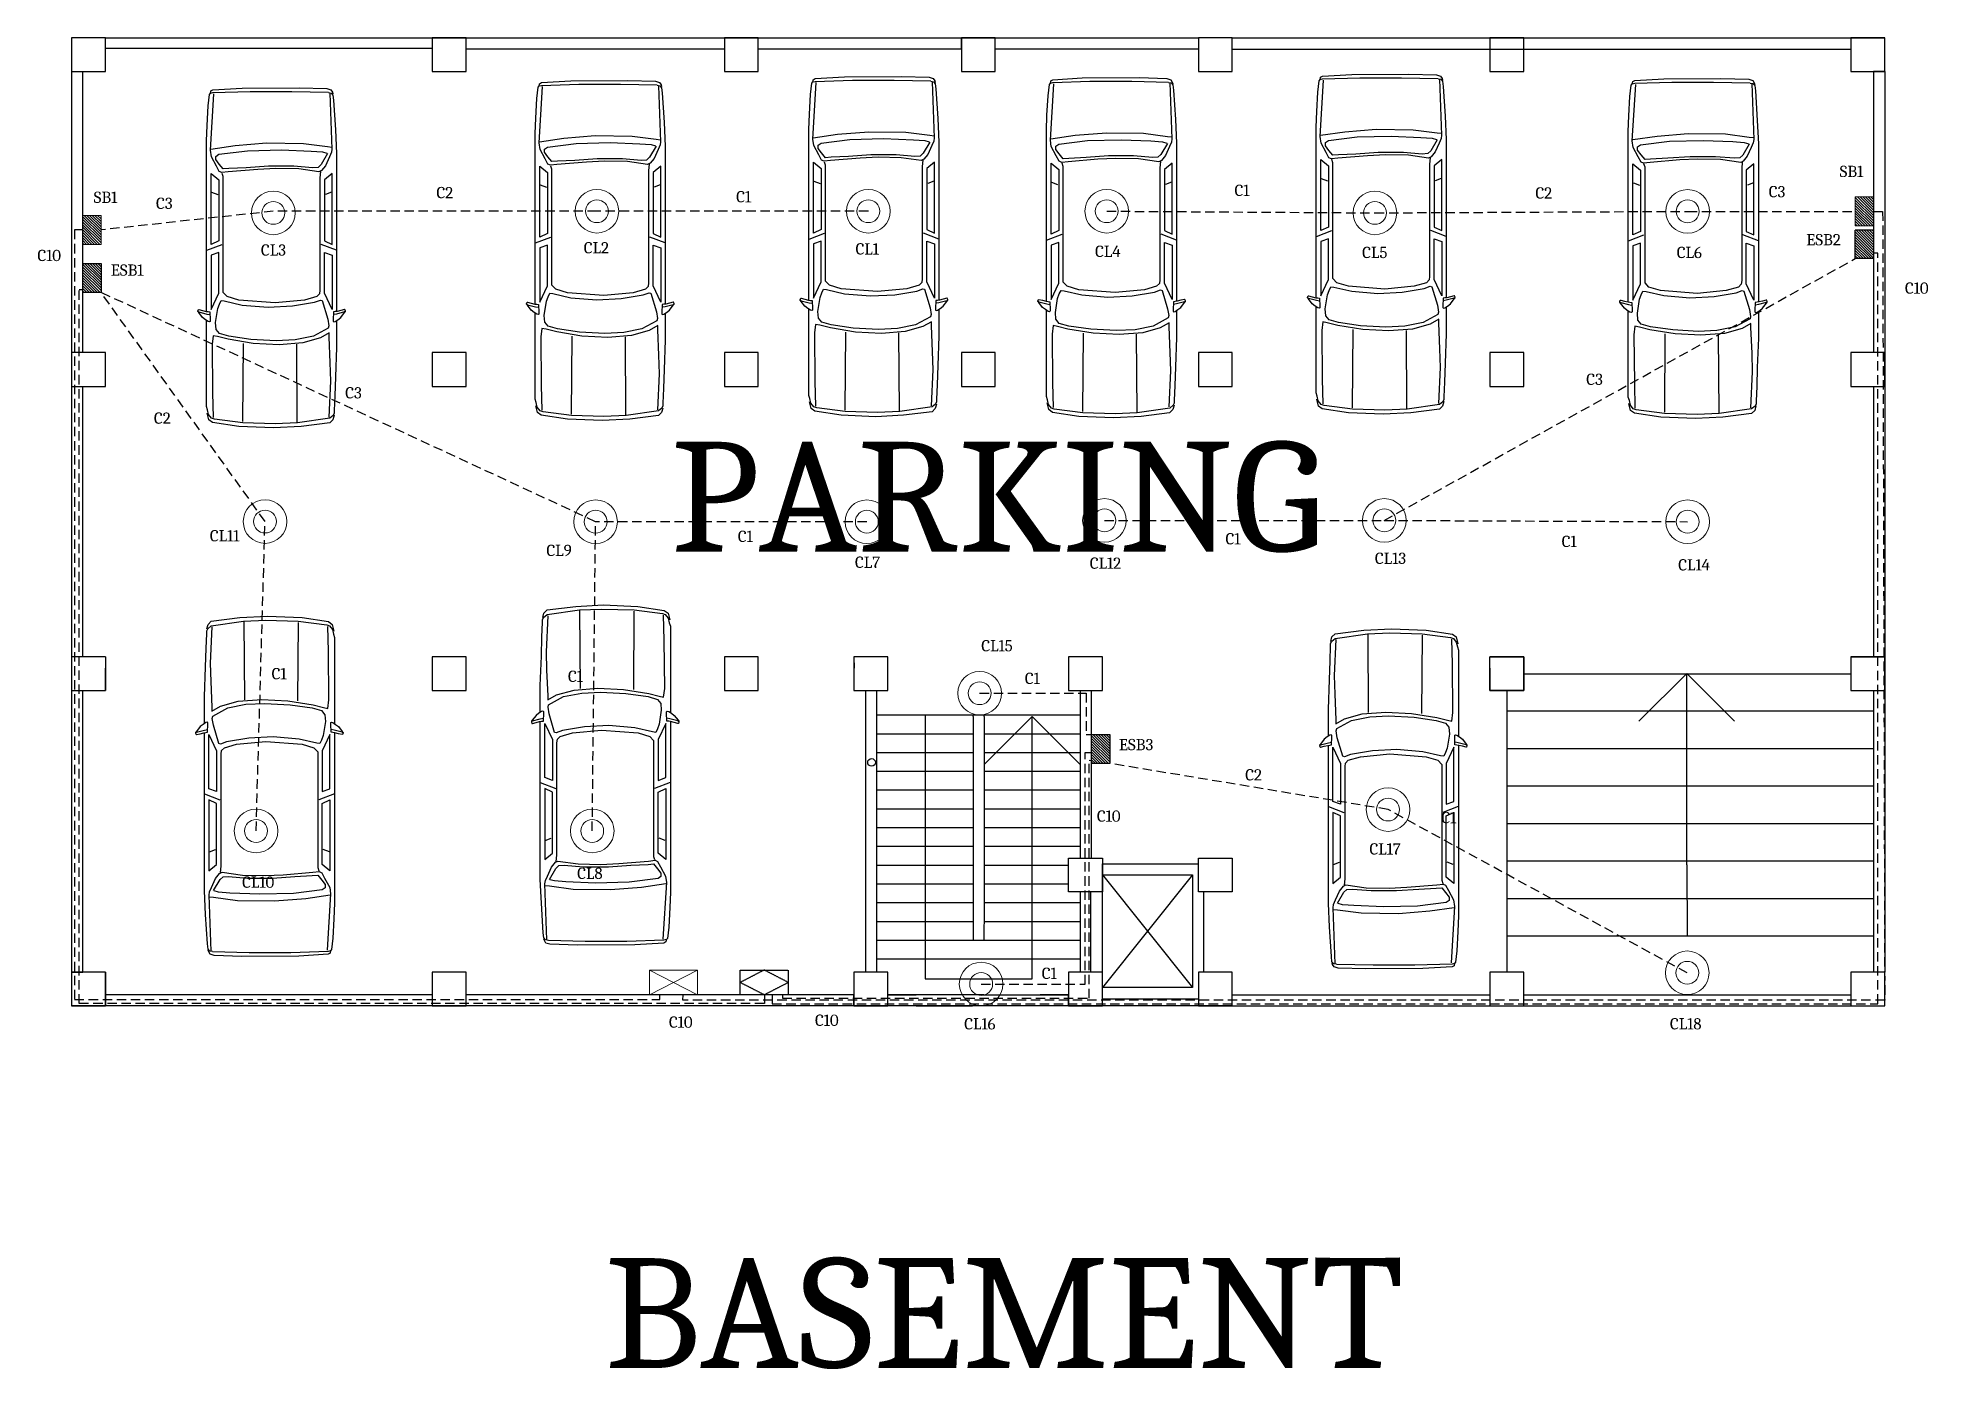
# Model space of a CAD drawing. Header units: inches. Extents: x -9560 to 22259, y -8480 to 5816.
# Drawn here: x 3018 to 4026, y 135 to 844 of the extents above; entities that cross this region are included whole.
import ezdxf

# ---------------------------------------------------------------- set-up
doc = ezdxf.new("R2010")
doc.units = ezdxf.units.IN
doc.header["$LTSCALE"] = 2
doc.linetypes.add('HIDDEN', pattern=[0.375, 0.25, -0.125])
for name, color, linetype in [('Aesthetic', 4, 'Continuous'), ('FloorPlan', 2, 'Continuous'), ('Text', 1, 'Continuous')]:
    doc.layers.add(name, color=color, linetype=linetype)
for name, color, linetype, lineweight in [('Conduit', 102, 'HIDDEN', 30), ('Emergency', 20, 'HIDDEN', 30), ('Emergency Lines', 30, 'HIDDEN', 0), ('FF', 160, 'Continuous', 0)]:
    doc.layers.add(name, color=color, linetype=linetype, lineweight=lineweight)
doc.styles.get("Standard").update_dxf_attribs({"font": 'Cambria Math.ttf', "height": 10})

msp = doc.modelspace()

# ---------------------------------------------------------------- texts
at = {"layer": 'Conduit', "lineweight": 25, "ltscale": 10, "char_height": 6, "width": 10.882, "attachment_point": 1}
for s, insert in [('C1', (3656, 765.9)), ('C3', (3081.4, 759)), ('C2', (3230.8, 764.7)), ('C1', (3390.5, 762.5)), ('C2', (3816.3, 764.5)), ('C3', (3940.6, 765.2)), ('C10', (3018.2, 731.2)), ('C10', (4013.2, 713.8))]:
    msp.add_mtext(s, dxfattribs=dict(at, insert=insert))
at = {"layer": 'Emergency Lines', "lineweight": 25, "ltscale": 10, "char_height": 6, "attachment_point": 1}
for s, insert, width in [('ESB2', (3960.6, 739.6), 10.882), ('ESB1', (3057.3, 723.4), 10.882), ('C3', (3843.4, 665.2), 10.882), ('C3', (3182.2, 658), 10.882), ('C2', (3080.3, 644.5), 10.882), ('C1', (3391.4, 581.5), 10.882), ('C1', (3651.2, 580.2), 10.882), ('C1', (3830.3, 578.8), 10.882), ('C1', (3143, 508.3), 10.882), ('C1', (3300.9, 506.9), 10.882), ('C1', (3544.3, 505.8), 10.882), ('ESB3', (3594.4, 470.5), 10.882), ('C2', (3661.7, 454.4), 10.882), ('C10', (3582.7, 432.4), 10.882), ('C1', (3766.2, 431.6), 10.882), ('C1', (3553.3, 348.6), 10.882), ('C10', (3354.7, 322.6), 10.882), ('C10', (3432.5, 323.6), 29.002)]:
    msp.add_mtext(s, dxfattribs=dict(at, insert=insert, width=width))
at = {"layer": 'FF', "lineweight": 25, "ltscale": 10, "char_height": 6, "width": 10.882, "attachment_point": 1}
for s, insert in [('SB1', (3978.4, 776)), ('SB1', (3048.2, 762.2)), ('CL2', (3309.3, 735.3)), ('CL3', (3137.3, 734.1)), ('CL1', (3454.1, 734.7)), ('CL4', (3581.7, 733.4)), ('CL5', (3724, 732.8)), ('CL6', (3891.6, 732.8)), ('CL11', (3110.1, 581.8)), ('CL9', (3289.4, 574)), ('CL7', (3453.8, 567.7)), ('CL12', (3578.9, 567.2)), ('CL13', (3730.8, 569.8)), ('CL14', (3892.4, 566.3)), ('CL15', (3521.1, 523.2)), ('CL17', (3727.9, 414.9)), ('CL10', (3127.3, 397.2)), ('CL8', (3305.8, 401.9)), ('CL16', (3512, 321.7)), ('CL18', (3888, 321.7))]:
    msp.add_mtext(s, dxfattribs=dict(at, insert=insert))
at = {"layer": 'Text', "char_height": 58.54, "attachment_point": 1}
for s, insert, width in [('  PARKING', (3317.1, 628.9), 2855.821), ('BASEMENT', (3320.5, 193.8), 2837.333)]:
    msp.add_mtext(s, dxfattribs=dict(at, insert=insert, width=width))

# ---------------------------------------------------------------- blocks, each defined once
blk = doc.blocks.new('ceiling_light')
at = {"layer": 'FF'}
for radius in [15.5, 8.12]:
    blk.add_circle((0, 8.1), radius, dxfattribs=at)
blk = doc.blocks.new('hatch1')
h = blk.add_hatch()
h.set_pattern_fill('ANSI31', color=256, scale=20, style=0)
h.set_pattern_definition([(45, (-48.1155, 69.177), (-1.767767, 1.767767), [])])
h.paths.add_polyline_path([(38.5, 0), (38.5, 24.2), (0, 24.2), (0, 0)])
blk.add_lwpolyline([(0, 24.2), (38.5, 24.2), (38.5, 0), (0, 0)], close=True)
blk = doc.blocks.new('mdb')
for p, q in [((0, 0), (63.9, 32.9)), ((0, 32.9), (63.9, 0))]:
    blk.add_line(p, q)
blk.add_lwpolyline([(0, 32.9), (63.9, 32.9), (63.9, 0), (0, 0)], close=True)
blk = doc.blocks.new('meterboard')
for p, q in [((31.9, 32.9), (0, 16.4)), ((63.9, 16.4), (31.9, 32.9)), ((0, 16.4), (31.9, 0)), ((31.9, 0), (63.9, 16.4))]:
    blk.add_line(p, q)
blk.add_lwpolyline([(0, 32.9), (63.9, 32.9), (63.9, 0), (0, 0)], close=True)
blk = doc.blocks.new('A$C381B4D24')
for p, q in [((-0.212, 1.042), (-0.142, 1.096)), ((-0.133, 1.095), (-0.162, 0.981)), ((-0.142, 1.096), (-0.127, 1.108)), ((-0.12, 1.108), (-0.133, 1.095)), ((-0.127, 1.108), (-0.12, 1.108)), ((-0.119, 1.108), (-0.097, 1.101)), ((-0.097, 1.095), (-0.11, 1.042)), ((-0.097, 1.101), (-0.097, 1.095)), ((-1.777, 0.52), (-1.719, 0.898)), ((-1.725, 0.465), (-1.672, 0.873)), ((-1.719, 0.898), (-1.68, 0.953)), ((-1.68, 0.953), (-1.583, 0.977)), ((-1.672, 0.873), (-1.658, 0.914)), ((-1.658, 0.914), (-1.605, 0.955)), ((-1.293, 0.898), (-1.648, 0.89)), ((-1.605, 0.955), (-1.538, 0.971)), ((-1.538, 0.971), (-1.491, 0.987)), ((-1.491, 0.987), (-0.253, 0.987)), ((-0.596, 0.906), (-1.293, 0.898)), ((-0.473, 0.89), (-0.596, 0.906)), ((-0.524, 0.677), (-0.486, 0.827)), ((-0.486, 0.827), (-0.473, 0.89)), ((-0.442, 0.801), (-0.383, 0.849)), ((-0.383, 0.849), (-0.286, 0.856)), ((-0.286, 0.856), (-0.085, 0.825)), ((-0.274, 0.942), (-0.269, 0.963)), ((-0.269, 0.935), (-0.274, 0.942)), ((-0.269, 0.963), (-0.244, 1.001)), ((-0.263, 0.932), (-0.269, 0.935)), ((-0.246, 0.932), (-0.263, 0.932)), ((-0.131, 0.936), (-0.246, 0.932)), ((-0.244, 1.001), (-0.212, 1.042)), ((-0.162, 0.981), (-0.17, 0.938)), ((-0.128, 0.963), (-0.131, 0.936)), ((-0.124, 0.989), (-0.128, 0.963)), ((-0.11, 1.042), (-0.124, 0.989)), ((-0.124, 0.987), (2.324, 0.987)), ((0.682, 0.92), (-0.097, 0.92)), ((-0.097, 0.92), (0.136, 0.809)), ((-0.085, 0.825), (-0.019, 0.801)), ((0.721, 0.809), (0.682, 0.92)), ((0.753, 0.983), (0.838, 0.761)), ((0.838, 0.92), (1.857, 0.92)), ((0.89, 0.809), (0.838, 0.92)), ((1.585, 0.912), (1.552, 0.825)), ((1.857, 0.92), (1.766, 0.809)), ((1.885, 0.802), (1.961, 0.844)), ((1.961, 0.844), (2.095, 0.916)), ((1.99, 0.802), (2.054, 0.852)), ((2.054, 0.852), (2.101, 0.852)), ((2.095, 0.916), (2.188, 0.93)), ((2.101, 0.852), (2.13, 0.809)), ((2.188, 0.93), (2.998, 0.88)), ((2.206, 0.923), (2.258, 0.574)), ((2.324, 0.987), (2.546, 0.978)), ((2.546, 0.978), (2.826, 0.963)), ((2.826, 0.963), (2.989, 0.944)), ((2.989, 0.944), (3.007, 0.929)), ((2.998, 0.93), (3.039, 0.923)), ((3.007, 0.929), (3.015, 0.893)), ((3.015, 0.893), (3.033, 0.361)), ((3.039, 0.923), (3.056, 0.894)), ((3.056, 0.894), (3.08, 0.475)), ((-0.583, 0.314), (-0.524, 0.677)), ((-0.526, 0.349), (-0.481, 0.666)), ((-0.481, 0.666), (-0.442, 0.801)), ((0.026, 0.73), (-0.033, 0.476)), ((-0.019, 0.801), (0.032, 0.777)), ((0.032, 0.777), (0.026, 0.73)), ((0.039, 0.523), (0.091, 0.69)), ((0.091, 0.69), (0.149, 0.746)), ((0.136, 0.809), (0.721, 0.809)), ((0.149, 0.746), (1.812, 0.746)), ((1.766, 0.809), (0.89, 0.809)), ((1.812, 0.746), (1.857, 0.761)), ((1.868, 0.766), (1.885, 0.802)), ((1.879, 0.674), (1.868, 0.766)), ((1.914, 0.247), (1.879, 0.674)), ((1.92, 0.745), (1.99, 0.802)), ((1.926, 0.666), (1.92, 0.745)), ((1.938, 0.417), (1.926, 0.666)), ((2.13, 0.809), (2.182, 0.396)), ((2.258, 0.574), (2.293, 0.126)), ((-1.797, 0.023), (-1.777, 0.52)), ((-1.738, 0), (-1.725, 0.465)), ((-1.706, 0.464), (-0.583, 0.456)), ((-0.602, -0.056), (-0.583, 0.314)), ((-0.546, -0.016), (-0.526, 0.349)), ((-0.033, 0.476), (-0.065, 0.103)), ((0, 0), (0.039, 0.523)), ((1.961, 0.097), (1.938, 0.417)), ((2.182, 0.396), (2.194, -0.088)), ((3.033, 0.361), (3.033, -0.237)), ((3.08, 0.475), (3.085, -0.344)), ((-1.777, -0.371), (-1.797, 0.023)), ((-1.725, -0.318), (-1.738, 0)), ((-0.065, 0.103), (-0.046, -0.246)), ((0.039, -0.42), (0, 0)), ((1.926, -0.009), (1.914, 0.247)), ((1.961, -0.265), (1.961, 0.097)), ((2.293, 0.126), (2.287, -0.408)), ((-0.576, -0.395), (-0.602, -0.056)), ((-0.533, -0.286), (-0.546, -0.016)), ((-0.046, -0.246), (0.006, -0.563)), ((1.92, -0.337), (1.926, -0.009)), ((1.938, -0.536), (1.961, -0.265)), ((2.194, -0.088), (2.177, -0.514)), ((3.033, -0.237), (3.021, -0.764)), ((-1.726, -0.782), (-1.777, -0.371)), ((-1.658, -0.783), (-1.725, -0.318)), ((-1.719, -0.316), (-0.596, -0.308)), ((-0.505, -0.648), (-0.576, -0.395)), ((-0.481, -0.547), (-0.533, -0.286)), ((0.091, -0.595), (0.039, -0.42)), ((1.879, -0.628), (1.92, -0.337)), ((1.943, -0.614), (1.938, -0.536)), ((2.177, -0.514), (2.165, -0.678)), ((2.287, -0.408), (2.241, -0.749)), ((3.085, -0.344), (3.074, -0.742)), ((-1.68, -0.829), (-1.726, -0.782)), ((-1.618, -0.832), (-1.658, -0.783)), ((-1.642, -0.774), (-1.125, -0.797)), ((-1.125, -0.797), (-0.86, -0.789)), ((-0.86, -0.789), (-0.492, -0.774)), ((-0.434, -0.774), (-0.505, -0.648)), ((-0.492, -0.774), (-0.434, -0.774)), ((-0.364, -0.761), (-0.481, -0.547)), ((-0.331, -0.769), (-0.364, -0.761)), ((-0.234, -0.753), (-0.331, -0.769)), ((0.032, -0.674), (-0.234, -0.753)), ((-0.097, -0.817), (0.136, -0.706)), ((0.006, -0.563), (0.039, -0.65)), ((0.039, -0.65), (0.032, -0.674)), ((0.13, -0.634), (0.091, -0.595)), ((0.182, -0.642), (0.13, -0.634)), ((0.136, -0.706), (0.721, -0.706)), ((1.793, -0.642), (0.182, -0.642)), ((0.721, -0.706), (0.682, -0.817)), ((0.753, -0.88), (0.838, -0.658)), ((0.89, -0.706), (0.838, -0.817)), ((1.766, -0.706), (0.89, -0.706)), ((1.585, -0.809), (1.552, -0.722)), ((1.857, -0.817), (1.766, -0.706)), ((1.883, -0.65), (1.793, -0.642)), ((1.897, -0.664), (1.879, -0.628)), ((1.967, -0.721), (1.897, -0.664)), ((1.984, -0.657), (1.943, -0.614)), ((2.095, -0.778), (1.967, -0.721)), ((2.142, -0.749), (1.984, -0.657)), ((2.159, -0.806), (2.095, -0.778)), ((2.165, -0.678), (2.147, -0.742)), ((2.206, -0.813), (2.159, -0.806)), ((3.01, -0.785), (2.206, -0.813)), ((2.241, -0.749), (2.235, -0.813)), ((3.01, -0.803), (2.981, -0.829)), ((3.017, -0.764), (3.01, -0.803)), ((3.056, -0.799), (3.021, -0.82)), ((3.074, -0.742), (3.056, -0.799)), ((-1.616, -0.845), (-1.68, -0.829)), ((-1.585, -0.848), (-1.618, -0.832)), ((-1.545, -0.848), (-1.585, -0.848)), ((-1.338, -0.856), (-1.545, -0.848)), ((-1.064, -0.864), (-1.338, -0.856)), ((-0.643, -0.881), (-1.064, -0.864)), ((-0.397, -0.881), (-0.643, -0.881)), ((-0.256, -0.881), (-0.397, -0.881)), ((-0.269, -0.834), (-0.274, -0.841)), ((-0.274, -0.841), (-0.269, -0.862)), ((-0.263, -0.831), (-0.269, -0.834)), ((-0.269, -0.862), (-0.244, -0.9)), ((-0.246, -0.831), (-0.263, -0.831)), ((-0.131, -0.835), (-0.246, -0.831)), ((-0.244, -0.9), (-0.212, -0.941)), ((-0.212, -0.941), (-0.142, -0.995)), ((-0.162, -0.88), (-0.17, -0.837)), ((-0.133, -0.994), (-0.162, -0.88)), ((-0.142, -0.995), (-0.127, -1.007)), ((-0.12, -1.007), (-0.133, -0.994)), ((-0.128, -0.862), (-0.131, -0.835)), ((-0.124, -0.889), (-0.128, -0.862)), ((-0.127, -1.007), (-0.12, -1.007)), ((1.703, -0.881), (-0.125, -0.881)), ((-0.11, -0.941), (-0.124, -0.889)), ((-0.119, -1.007), (-0.097, -1)), ((-0.097, -0.994), (-0.11, -0.941)), ((0.682, -0.817), (-0.097, -0.817)), ((-0.097, -1), (-0.097, -0.994)), ((0.838, -0.817), (1.857, -0.817)), ((2.144, -0.881), (1.703, -0.881)), ((2.483, -0.864), (2.144, -0.881)), ((2.907, -0.837), (2.483, -0.864)), ((2.981, -0.829), (2.907, -0.837)), ((3.021, -0.82), (2.998, -0.828))]:
    blk.add_line(p, q)

# ---------------------------------------------------------------- linework, layer by layer
at = {"layer": 'Conduit', "lineweight": 25, "ltscale": 10}
for p, q in [((3143.9, 751.8), (3052.1, 741.8)), ((3316.3, 751.8), (3143.9, 751.8)), ((3460.9, 751.8), (3316.3, 751.8)), ((3587.9, 751.8), (3730.8, 750.9)), ((3730.8, 750.9), (3897.4, 751.7)), ((3897.4, 751.7), (3986.7, 751.7)), ((3996.4, 751.7), (4001.3, 751.7)), ((4001.3, 751.7), (4002.4, 331.2)), ((3042.4, 741.8), (3038, 741.8)), ((3038, 741.8), (3038, 331.6)), ((3349.9, 331.6), (3349.9, 334.2)), ((3362.1, 331.2), (3362.3, 334.2)), ((3038, 331.6), (3349.9, 331.6)), ((4002.4, 331.2), (3362.1, 331.2))]:
    msp.add_line(p, q, dxfattribs=at)
at = {"layer": 'Emergency Lines', "lineweight": 25, "ltscale": 10}
for p, q in [((3735.8, 587), (3986.7, 726.5)), ((3998.8, 729.4), (3996.4, 729.4)), ((3998.8, 329.4), (3998.8, 729.4)), ((3040.5, 329.5), (3040.5, 710.1)), ((3040.5, 710.1), (3042.4, 710.1)), ((3139.5, 586.4), (3052.1, 708.5)), ((3315.6, 586.3), (3052.1, 708.5)), ((3134.7, 421.5), (3139.5, 586.4)), ((3313.8, 421.5), (3315.6, 586.3)), ((3460.1, 586.3), (3315.6, 586.3)), ((3586.7, 587), (3735.8, 587)), ((3735.8, 587), (3897.4, 586.3)), ((3520.2, 494.9), (3576.9, 494.9)), ((3576.9, 494.9), (3576.9, 472.8)), ((3576.4, 339.8), (3576.4, 463.3)), ((3576.4, 463.3), (3579.8, 463.2)), ((3576.9, 472.8), (3579.8, 472.8)), ((3578.5, 332.3), (3578.5, 459.2)), ((3578.5, 459.2), (3579.8, 459.1)), ((3737.8, 432.9), (3589.5, 457.5)), ((3897.2, 345.8), (3737.8, 432.9)), ((3405.5, 334.2), (3405.5, 329.5)), ((3409.7, 334.2), (3409.7, 329.4)), ((3415.1, 334.2), (3415.1, 332.3)), ((3521, 339.8), (3576.4, 339.8)), ((3405.5, 329.5), (3040.5, 329.5)), ((3409.7, 329.4), (3998.8, 329.4)), ((3415.1, 332.3), (3578.5, 332.3))]:
    msp.add_line(p, q, dxfattribs=at)
at = {"layer": 'FloorPlan'}
for p, q in [((3036.4, 844.2), (3036.4, 328.2)), ((3054.4, 844.2), (3036.4, 844.2)), ((3036.4, 844.2), (3036.4, 826.2)), ((3054.4, 826.2), (3054.4, 844.2)), ((3228.6, 838.5), (3054.4, 838.5)), ((3246.6, 844.2), (3228.6, 844.2)), ((3228.6, 844.2), (3228.6, 826.2)), ((3246.6, 826.2), (3246.6, 844.2)), ((3384.3, 838.2), (3246.6, 838.2)), ((3402.2, 844.2), (3384.2, 844.2)), ((3384.2, 844.2), (3384.2, 826.2)), ((3384.2, 844.2), (3384.3, 838.2)), ((3402.2, 826.2), (3402.2, 844.2)), ((3528.5, 844.2), (3510.5, 844.2)), ((3528.5, 844.2), (3510.5, 844.2)), ((3510.5, 844.2), (3510.5, 826.2)), ((3510.5, 838.2), (3510.5, 844.2)), ((3510.5, 844.2), (3510.5, 841.2)), ((3528.5, 844.2), (3510.5, 844.2)), ((3528.5, 826.2), (3528.5, 844.2)), ((3654.8, 844.2), (3636.8, 844.2)), ((3636.8, 844.2), (3636.8, 826.2)), ((3654.8, 826.2), (3654.8, 844.2)), ((3654.8, 844.2), (4002.4, 844.2)), ((3654.8, 838.2), (3984.4, 838.2)), ((3810.1, 844.2), (3792.1, 844.2)), ((3792.1, 844.2), (3792.1, 826.2)), ((3810.1, 826.2), (3810.1, 844.2)), ((4002.4, 844.2), (3984.4, 844.2)), ((3984.4, 844.2), (3984.4, 826.2)), ((4002.4, 826.2), (4002.4, 844.2)), ((3036.4, 826.2), (3054.4, 826.2)), ((3042.4, 676.4), (3042.4, 826.2)), ((3228.6, 826.2), (3246.6, 826.2)), ((3384.2, 826.2), (3402.2, 826.2)), ((3510.5, 826.2), (3528.5, 826.2)), ((3636.8, 826.2), (3654.8, 826.2)), ((3792.1, 826.2), (3810.1, 826.2)), ((3984.4, 826.2), (4002.4, 826.2)), ((4002.4, 826.2), (3996.4, 826.2)), ((3996.4, 826.2), (3996.4, 676.4)), ((4002.4, 826.2), (4002.4, 346.2)), ((3054.4, 676.4), (3036.4, 676.4)), ((3036.4, 676.4), (3036.4, 658.4)), ((3054.4, 658.4), (3054.4, 676.4)), ((3246.6, 676.4), (3228.6, 676.4)), ((3228.6, 676.4), (3228.6, 658.4)), ((3246.6, 658.4), (3246.6, 676.4)), ((3402.2, 676.4), (3384.2, 676.4)), ((3384.2, 676.4), (3384.2, 658.4)), ((3402.2, 658.4), (3402.2, 676.4)), ((3528.5, 676.4), (3510.5, 676.4)), ((3510.5, 676.4), (3510.5, 658.4)), ((3528.5, 658.4), (3528.5, 676.4)), ((3654.8, 676.4), (3636.8, 676.4)), ((3636.8, 676.4), (3636.8, 658.4)), ((3654.8, 658.4), (3654.8, 676.4)), ((3810.1, 676.4), (3792.1, 676.4)), ((3792.1, 676.4), (3792.1, 658.4)), ((3810.1, 658.4), (3810.1, 676.4)), ((4002.4, 676.4), (3984.4, 676.4)), ((3984.4, 676.4), (3984.4, 658.4)), ((4002.4, 658.4), (4002.4, 676.4)), ((3036.4, 658.4), (3054.4, 658.4)), ((3042.4, 514.3), (3042.4, 658.4)), ((3228.6, 658.4), (3246.6, 658.4)), ((3384.2, 658.4), (3402.2, 658.4)), ((3510.5, 658.4), (3528.5, 658.4)), ((3636.8, 658.4), (3654.8, 658.4)), ((3792.1, 658.4), (3810.1, 658.4)), ((3984.4, 658.4), (4002.4, 658.4)), ((3996.4, 658.4), (3996.4, 514.3)), ((3054.4, 514.3), (3036.4, 514.3)), ((3036.4, 514.3), (3036.4, 496.3)), ((3054.4, 514.3), (3054.4, 508.3)), ((3054.4, 514.3), (3054.4, 496.3)), ((3246.6, 514.3), (3228.6, 514.3)), ((3228.6, 514.3), (3228.6, 496.3)), ((3228.6, 514.3), (3228.6, 496.3)), ((3246.6, 496.3), (3246.6, 514.3)), ((3402.2, 514.3), (3384.2, 514.3)), ((3384.2, 514.3), (3384.2, 496.3)), ((3402.2, 496.3), (3402.2, 514.3)), ((3471.2, 514.3), (3453.2, 514.3)), ((3453.2, 514.3), (3453.2, 496.3)), ((3453.2, 514.3), (3453.3, 508.3)), ((3471.2, 514.3), (3453.2, 514.3)), ((3453.2, 514.3), (3453.2, 496.3)), ((3471.2, 496.3), (3471.2, 514.3)), ((3471.2, 496.3), (3471.2, 514.3)), ((3585.6, 514.3), (3567.6, 514.3)), ((3567.6, 514.3), (3567.6, 496.3)), ((3585.6, 514.3), (3567.6, 514.3)), ((3567.6, 514.3), (3567.6, 496.3)), ((3585.6, 496.3), (3585.6, 514.3)), ((3585.6, 496.3), (3585.6, 514.3)), ((3810.1, 514.3), (3792.1, 514.3)), ((3792.1, 496.3), (3792.1, 514.3)), ((3792.1, 514.3), (3810.1, 514.3)), ((3810.1, 496.3), (3810.1, 514.3)), ((3810.1, 514.3), (3810.1, 496.3)), ((4002.4, 514.3), (3984.4, 514.3)), ((3984.4, 514.3), (3984.4, 496.3)), ((3984.4, 514.3), (4002.4, 514.3)), ((4002.4, 496.3), (4002.4, 514.3)), ((3054.4, 496.3), (3054.4, 508.3)), ((3792.1, 508.3), (3792.1, 496.3)), ((3810.1, 505.3), (3984.4, 505.3)), ((3896.9, 505.4), (3871.4, 479.9)), ((3896.9, 403.4), (3896.9, 505.4)), ((3896.9, 505.4), (3922.4, 479.9)), ((3036.4, 496.3), (3054.4, 496.3)), ((3042.4, 346.2), (3042.4, 496.3)), ((3228.6, 496.3), (3246.6, 496.3)), ((3384.2, 496.3), (3402.2, 496.3)), ((3384.2, 496.3), (3390.2, 496.3)), ((3453.2, 496.3), (3459.4, 496.3)), ((3453.2, 496.3), (3459.4, 496.3)), ((3459.4, 496.3), (3465.4, 496.3)), ((3459.4, 496.3), (3459.4, 346.2)), ((3465.4, 496.3), (3471.2, 496.3)), ((3465.4, 496.3), (3471.2, 496.3)), ((3465.4, 364.2), (3465.4, 496.3)), ((3567.6, 496.3), (3573.4, 496.3)), ((3567.6, 496.3), (3573.8, 496.3)), ((3573.4, 496.3), (3579.4, 496.3)), ((3573.8, 496.3), (3573.8, 407)), ((3579.4, 496.3), (3585.6, 496.3)), ((3579.8, 496.3), (3585.6, 496.3)), ((3579.8, 407), (3579.8, 496.3)), ((3792.1, 496.3), (3810.1, 496.3)), ((3810.1, 496.3), (3792.1, 496.3)), ((3801.1, 496.3), (3801.1, 346.2)), ((3984.4, 496.3), (4002.4, 496.3)), ((3996.4, 496.3), (3996.4, 346.2)), ((3801.1, 485.5), (3996.4, 485.5)), ((3465.4, 483.3), (3573.8, 483.3)), ((3465.4, 483.3), (3516.7, 483.3)), ((3491.1, 483.3), (3491.1, 342.6)), ((3516.7, 482.4), (3516.7, 483.3)), ((3516.7, 482.4), (3516.7, 380.4)), ((3522.7, 482.4), (3522.7, 483.3)), ((3522.7, 482.4), (3522.7, 380.4)), ((3548.2, 482.4), (3522.7, 456.9)), ((3548.2, 380.4), (3548.2, 482.4)), ((3548.2, 482.4), (3573.7, 456.9)), ((3465.4, 473.3), (3516.7, 473.3)), ((3465.4, 463.3), (3516.7, 463.3)), ((3522.7, 473.3), (3573.8, 473.3)), ((3522.7, 463.3), (3573.8, 463.3)), ((3801.1, 465.5), (3996.4, 465.5)), ((3465.4, 453.3), (3516.7, 453.3)), ((3522.7, 453.3), (3573.8, 453.3)), ((3465.4, 443.3), (3516.7, 443.3)), ((3522.7, 443.3), (3573.8, 443.3)), ((3801.1, 445.5), (3996.4, 445.5)), ((3465.4, 433.3), (3516.7, 433.3)), ((3522.7, 433.3), (3573.8, 433.3)), ((3465.4, 423.3), (3516.7, 423.3)), ((3522.7, 423.3), (3573.8, 423.3)), ((3801.1, 425.5), (3996.5, 425.5)), ((3465.4, 413.3), (3516.7, 413.3)), ((3522.7, 413.3), (3573.8, 413.3)), ((3465.4, 403.3), (3516.7, 403.3)), ((3465.4, 403.3), (3516.7, 403.3)), ((3522.7, 403.3), (3567.6, 403.3)), ((3522.7, 403.3), (3567.6, 403.3)), ((3567.6, 389), (3567.6, 407)), ((3567.6, 407), (3585.6, 407)), ((3585.6, 407), (3585.6, 389)), ((3585.6, 398), (3585.6, 404)), ((3585.6, 404), (3636.8, 404)), ((3636.8, 389), (3636.8, 407)), ((3636.8, 407), (3654.8, 407)), ((3636.8, 407), (3642.8, 407)), ((3654.8, 407), (3654.8, 389)), ((3801.1, 405.5), (3996.5, 405.5)), ((3896.9, 403.4), (3897.2, 365.6)), ((3465.4, 393.3), (3516.7, 393.3)), ((3465.4, 393.3), (3516.7, 393.3)), ((3522.7, 393.3), (3567.6, 393.3)), ((3522.7, 393.3), (3567.6, 393.3)), ((3585.6, 338.2), (3585.6, 398.2)), ((3585.6, 398), (3633.6, 398)), ((3585.6, 398), (3633.6, 398)), ((3585.6, 338), (3585.6, 398)), ((3585.6, 398), (3633.6, 338)), ((3633.6, 398), (3585.6, 338)), ((3633.6, 398), (3633.6, 338)), ((3465.4, 383.3), (3516.7, 383.3)), ((3465.4, 383.3), (3516.7, 383.3)), ((3465.4, 383.3), (3516.7, 383.3)), ((3522.7, 383.3), (3573.8, 383.3)), ((3522.7, 383.3), (3573.8, 383.3)), ((3522.7, 383.3), (3573.8, 383.3)), ((3585.6, 389), (3567.6, 389)), ((3573.8, 389), (3573.8, 346.2)), ((3579.4, 346.2), (3579.4, 389)), ((3654.8, 389), (3636.8, 389)), ((3639.6, 346.2), (3639.6, 389)), ((3801.1, 385.5), (3996.5, 385.5)), ((3465.4, 373.3), (3516.7, 373.3)), ((3516.7, 380.4), (3516.7, 363.3)), ((3522.7, 380.4), (3522.5, 363.3)), ((3522.6, 373.3), (3573.8, 373.3)), ((3548.2, 363.3), (3548.2, 380.4)), ((3465.4, 346.2), (3465.4, 364.2)), ((3465.4, 363.3), (3573.8, 363.3)), ((3465.4, 363.3), (3573.8, 363.3)), ((3491.2, 363.3), (3548.2, 363.3)), ((3548.2, 342.6), (3548.2, 363.3)), ((3801.2, 365.5), (3996.5, 365.5)), ((3465.4, 353.3), (3573.8, 353.3)), ((3054.4, 346.2), (3036.4, 346.2)), ((3036.4, 346.2), (3036.4, 328.2)), ((3036.4, 346.2), (3042.4, 346.2)), ((3054.4, 328.2), (3054.4, 346.2)), ((3054.4, 346.2), (3054.4, 328.2)), ((3246.6, 346.2), (3228.6, 346.2)), ((3228.6, 346.2), (3228.6, 328.2)), ((3228.6, 346.2), (3228.6, 334.2)), ((3237.6, 346.2), (3234.6, 346.2)), ((3246.6, 328.2), (3246.6, 346.2)), ((3471.2, 346.2), (3453.2, 346.2)), ((3453.2, 346.2), (3453.2, 328.2)), ((3471.2, 346.2), (3453.2, 346.2)), ((3453.2, 346.2), (3453.2, 328.2)), ((3471.2, 328.2), (3471.2, 346.2)), ((3471.2, 328.2), (3471.2, 346.2)), ((3491.1, 342.6), (3548.2, 342.6)), ((3585.6, 346.2), (3567.6, 346.2)), ((3567.6, 346.2), (3567.6, 328.2)), ((3585.6, 346.2), (3567.6, 346.2)), ((3567.6, 346.2), (3567.6, 328.2)), ((3585.6, 346.2), (3579.6, 346.2)), ((3585.6, 328.2), (3585.6, 346.2)), ((3585.6, 328.2), (3585.6, 346.2)), ((3654.8, 346.2), (3636.8, 346.2)), ((3636.8, 346.2), (3636.8, 328.2)), ((3654.8, 328.2), (3654.8, 346.2)), ((3792.1, 346.2), (3798.1, 346.3)), ((3810.1, 346.2), (3792.1, 346.2)), ((3792.1, 346.2), (3792.1, 328.2)), ((3810.1, 328.2), (3810.1, 346.2)), ((4002.4, 346.2), (3984.4, 346.2)), ((3984.4, 346.2), (3984.4, 328.2)), ((4002.4, 328.2), (4002.4, 346.2)), ((3228.6, 334.2), (3054.4, 334.2)), ((3453.2, 334.2), (3246.6, 334.2)), ((3453.2, 328.2), (3453.2, 334.2)), ((3453.2, 328.2), (3453.2, 334.2)), ((3471.2, 334.2), (3486.4, 334.2)), ((3516.4, 334.2), (3471.2, 334.2)), ((3516.4, 334.2), (3486.4, 334.2)), ((3522.4, 334.2), (3516.4, 334.2)), ((3522.4, 334.2), (3552.4, 334.2)), ((3522.4, 334.2), (3567.6, 334.2)), ((3567.6, 334.2), (3552.4, 334.2)), ((3567.6, 328.2), (3567.6, 334.2)), ((3633.6, 338), (3585.6, 338)), ((3654.8, 334.2), (3792.1, 334.2)), ((3810.1, 334.2), (3984.4, 334.2)), ((3654.8, 328.2), (3036.4, 328.2)), ((3036.4, 328.2), (3054.4, 328.2)), ((3228.6, 328.2), (3246.6, 328.2)), ((3453.2, 328.2), (3471.2, 328.2)), ((3453.2, 328.2), (3471.2, 328.2)), ((3486.4, 328.2), (3516.4, 328.2)), ((3552.4, 328.2), (3522.4, 328.2)), ((3567.6, 328.2), (3585.6, 328.2)), ((3567.6, 328.2), (3585.6, 328.2)), ((3585.6, 332), (3636.8, 332)), ((3636.8, 328.2), (3654.8, 328.2)), ((3654.8, 328.2), (4002.4, 328.2)), ((3792.1, 328.2), (3810.1, 328.2)), ((3984.4, 328.2), (4002.4, 328.2))]:
    msp.add_line(p, q, dxfattribs=at)
at = {"layer": 'FloorPlan', "lineweight": 25, "ltscale": 10}
for p, q in [((3054.4, 844.2), (3228.6, 844.2)), ((3228.6, 844.2), (3636.8, 844.2)), ((3384.3, 838.2), (3353, 838.2)), ((3510.5, 838.2), (3402.2, 838.2)), ((3636.8, 838.2), (3528.5, 838.2))]:
    msp.add_line(p, q, dxfattribs=at)
at = {"layer": 'FloorPlan'}
msp.add_circle((3462.6, 458), 2.05, dxfattribs=at)

# ---------------------------------------------------------------- block references
at = {"layer": 'Aesthetic', "xscale": 37.13406630450959, "yscale": 37.13406630450959, "zscale": 37.13406630450959}
for p, rotation in [((3144.9, 703), 90), ((3320, 706.9), 90), ((3465.8, 709), 90), ((3592.4, 708.4), 90), ((3736.1, 710.3), 90), ((3902.4, 708), 90), ((3139.9, 469.2), 270), ((3318.8, 475.2), 270), ((3738.7, 462.5), 270)]:
    msp.add_blockref('A$C381B4D24', p, dxfattribs=dict(at, rotation=rotation))
at = {"layer": 'Emergency', "xscale": 0.4000000000000909, "yscale": 0.4000000000000909, "zscale": 12}
for p, rotation in [((3996.4, 726.5), 90), ((3052.1, 708.5), 90), ((3579.8, 472.8), 270)]:
    msp.add_blockref('hatch1', p, dxfattribs=dict(at, rotation=rotation))
at = {"layer": 'Emergency', "lineweight": 25, "ltscale": 10, "xscale": 0.4000000000000909, "yscale": 0.4000000000000909, "zscale": 12}
msp.add_blockref('meterboard', (3392.7, 334.2), dxfattribs=at)
at = {"layer": 'FF', "zscale": 12}
for name, p, xscale, yscale in [('ceiling_light', (3143.9, 744.8), 0.75, 0.75), ('ceiling_light', (3316.3, 745.7), 0.75, 0.75), ('ceiling_light', (3460.9, 745.7), 0.75, 0.75), ('ceiling_light', (3587.9, 745.7), 0.75, 0.75), ('ceiling_light', (3730.8, 744.8), 0.75, 0.75), ('ceiling_light', (3897.4, 745.6), 0.75, 0.75), ('ceiling_light', (3139.5, 580.3), 0.75, 0.75), ('ceiling_light', (3315.6, 580.2), 0.75, 0.75), ('ceiling_light', (3460.1, 580.2), 0.75, 0.75), ('ceiling_light', (3586.7, 580.9), 0.75, 0.75), ('ceiling_light', (3735.8, 580.9), 0.75, 0.75), ('ceiling_light', (3897.4, 580.2), 0.75, 0.75), ('ceiling_light', (3520.2, 488.8), 0.75, 0.75), ('ceiling_light', (3737.8, 426.8), 0.75, 0.75), ('ceiling_light', (3134.7, 415.4), 0.75, 0.75), ('ceiling_light', (3313.8, 415.4), 0.75, 0.75), ('ceiling_light', (3897.2, 339.8), 0.75, 0.75), ('mdb', (3344.4, 334.2), 0.4000000000000909, 0.4000000000000909), ('ceiling_light', (3521, 333.8), 0.75, 0.75)]:
    msp.add_blockref(name, p, dxfattribs=dict(at, xscale=xscale, yscale=yscale))
at = {"layer": 'FF', "xscale": 0.4000000000000909, "yscale": 0.4000000000000909, "zscale": 12, "rotation": 90}
for p in [(3996.4, 744), (3052.1, 734.1)]:
    msp.add_blockref('hatch1', p, dxfattribs=at)

msp.set_redraw_order([(e.dxf.handle, doc.entitydb.next_handle()) for e in msp.query("TEXT MTEXT ATTDEF DIMENSION ARC_DIMENSION")])  # texts and dimensions are drawn at this point

doc.saveas('drawing.dxf')
